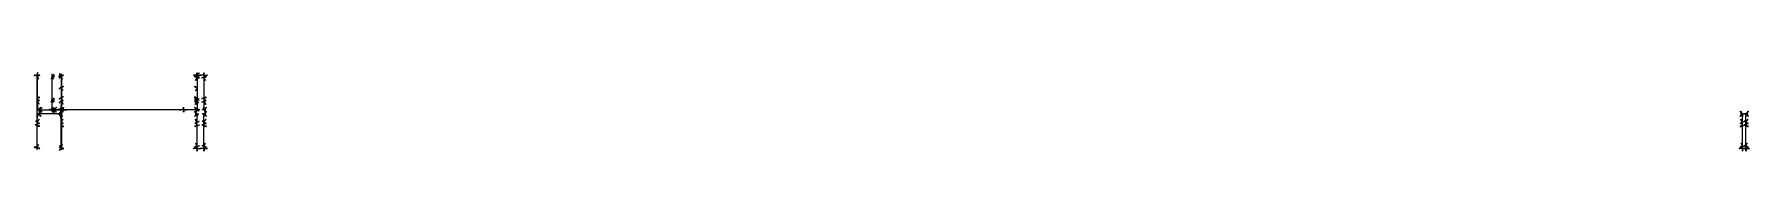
# Model space of a CAD drawing. Header units: millimetres. Extents: x -10381 to 13, y -147 to 180.
# Drawn here: x -10381 to -5429, y -113 to 115 of the extents above; entities that cross this region are included whole.
import ezdxf

# ---------------------------------------------------------------- set-up
doc = ezdxf.new("R2010")
doc.units = ezdxf.units.MM
for name, color, linetype in [('AutoDetect_10_31', 1, 'Continuous'), ('AutoDetect_10_32', 1, 'Continuous'), ('AutoDetect_10_44', 1, 'Continuous'), ('AutoDetect_10_53', 1, 'Continuous'), ('AutoDetect_11_48', 1, 'Continuous'), ('AutoDetect_12_39', 1, 'Continuous'), ('AutoDetect_13_27', 1, 'Continuous'), ('AutoDetect_13_28', 1, 'Continuous'), ('AutoDetect_13_42', 1, 'Continuous'), ('AutoDetect_13_51', 1, 'Continuous'), ('AutoDetect_14_26', 1, 'Continuous'), ('AutoDetect_14_41', 1, 'Continuous'), ('AutoDetect_14_50', 1, 'Continuous'), ('AutoDetect_17_33', 1, 'Continuous'), ('AutoDetect_17_36', 1, 'Continuous'), ('AutoDetect_17_45', 1, 'Continuous'), ('AutoDetect_18_34', 1, 'Continuous'), ('AutoDetect_18_37', 1, 'Continuous'), ('AutoDetect_18_46', 1, 'Continuous'), ('AutoDetect_24_30', 1, 'Continuous'), ('AutoDetect_25_29', 1, 'Continuous'), ('AutoDetect_27_21', 1, 'Continuous'), ('AutoDetect_27_23', 1, 'Continuous'), ('AutoDetect_27_25', 1, 'Continuous'), ('AutoDetect_28_20', 1, 'Continuous'), ('AutoDetect_28_22', 1, 'Continuous'), ('AutoDetect_28_24', 1, 'Continuous'), ('AutoDetect_42_43', 1, 'Continuous'), ('AutoDetect_43_52', 1, 'Continuous'), ('AutoDetect_44_40', 1, 'Continuous'), ('AutoDetect_45_49', 1, 'Continuous'), ('AutoDetect_9_35', 1, 'Continuous'), ('AutoDetect_9_38', 1, 'Continuous'), ('AutoDetect_9_47', 1, 'Continuous'), ('Rippe_ID_GUID_0534A91A_F6E1_4cdb_B717_B08544112096', 1, 'Continuous')]:
    doc.layers.add(name, color=color, linetype=linetype)

# ---------------------------------------------------------------- blocks, each defined once
blk = doc.blocks.new('Kontrollpunkt')
at = {"color": 0}
for q in [(0, 6), (8, 0), (0, 0, 4)]:
    blk.add_line((0, 0), q, dxfattribs=at)
for points in [[(0.25, 8, -0.25), (-0.25, 8, -0.25), (-0.25, 8, 0.25), (0, 10, 0), (-0.25, 8, -0.25), (0.25, 8, 0.25), (0, 10, 0), (0.25, 8, -0.25), (0.25, 8, 0.25), (-0.25, 8, 0.25)], [(0.25, 6, -0.25), (-0.25, 6, -0.25), (-0.25, 6, 0.25), (0, 8, 0), (-0.25, 6, -0.25), (0.25, 6, 0.25), (0, 8, 0), (0.25, 6, -0.25), (0.25, 6, 0.25), (-0.25, 6, 0.25)], [(0.25, 0.25, 4), (-0.25, 0.25, 4), (-0.25, -0.25, 4), (0, 0, 6), (-0.25, 0.25, 4), (0.25, -0.25, 4), (0, 0, 6), (0.25, 0.25, 4), (0.25, -0.25, 4), (-0.25, -0.25, 4)], [(0.25, 0.25, 6), (-0.25, 0.25, 6), (-0.25, -0.25, 6), (0, 0, 8), (-0.25, 0.25, 6), (0.25, -0.25, 6), (0, 0, 8), (0.25, 0.25, 6), (0.25, -0.25, 6), (-0.25, -0.25, 6)], [(0.25, 0.25, 8), (-0.25, 0.25, 8), (-0.25, -0.25, 8), (0, 0, 10), (-0.25, 0.25, 8), (0.25, -0.25, 8), (0, 0, 10), (0.25, 0.25, 8), (0.25, -0.25, 8), (-0.25, -0.25, 8)], [(8, 0.25, -0.25), (8, 0.25, 0.25), (8, -0.25, 0.25), (10, 0, 0), (8, 0.25, 0.25), (8, -0.25, -0.25), (10, 0, 0), (8, 0.25, -0.25), (8, -0.25, -0.25), (8, -0.25, 0.25)]]:
    blk.add_polyline3d(points, dxfattribs=at)

msp = doc.modelspace()

# ---------------------------------------------------------------- linework, layer by layer
at = {"layer": 'AutoDetect_10_31', "color": 1}
msp.add_line((-10329.2, 6, -225.4), (-10306.9, 6, -407), dxfattribs=at)
msp.add_rational_spline([(-10306.9, 6, -407), (-10305.8, 6, -415.6), (-10305, 11.5, -422.3)], [1, 0.933394590947, 0.983348647737], degree=2, dxfattribs=at)
at = {"layer": 'AutoDetect_10_32', "color": 1}
msp.add_line((-10370, 6, 107), (-10330.4, 6, -215.4), dxfattribs=at)
msp.add_rational_spline([(-10372.3, 14.7, 125.5), (-10372.2, 13.8, 124.8), (-10372.1, 13, 124), (-10371.2, 6, 116.9), (-10370, 6, 107)], [0.983348647737, 0.990484941564, 1, 0.923879532511, 1], degree=2, knots=[-1.5707963, -1.5707963, -1.5707963, -1.4726216, -1.4726216, -0.6872234, -0.6872234, -0.6872234], dxfattribs=at)
at = {"layer": 'AutoDetect_10_44', "color": 1}
msp.add_line((-10373, 109.9, 131), (-10373, 30, 131), dxfattribs=at)
msp.add_rational_spline([(-10373, 30, 131), (-10373, 21.4, 131), (-10372.3, 14.7, 125.5)], [1, 0.933394590947, 0.983348647737], degree=2, dxfattribs=at)
at = {"layer": 'AutoDetect_10_53', "color": 1}
msp.add_line((-10304, 109.9, -431), (-10304, 30, -431), dxfattribs=at)
msp.add_rational_spline([(-10304, 30, -431), (-10304, 20.1, -431), (-10304.8, 13, -424), (-10304.9, 12.2, -423.2), (-10305, 11.5, -422.3)], [1, 0.923879532511, 1, 0.990484941564, 0.983348647737], degree=2, knots=[-3.1415927, -3.1415927, -3.1415927, -2.3561945, -2.3561945, -2.2580197, -2.2580197, -2.2580197], dxfattribs=at)
at = {"layer": 'AutoDetect_11_48', "color": 1}
msp.add_line((-10373.7, 110, 137.1), (-10373.7, -110, 137.1), dxfattribs=at)
at = {"layer": 'AutoDetect_12_39', "color": 1}
msp.add_line((-10303.2, 110, -437.1), (-10303.2, -110, -437.1), dxfattribs=at)
at = {"layer": 'AutoDetect_13_27', "color": 1}
msp.add_line((-9911.7, 6, 106.5), (-9911.7, 6, -215), dxfattribs=at)
at = {"layer": 'AutoDetect_13_27', "color": 1, "extrusion": (1, 0, 0)}
for start, end in [(134.4033, 178.8065), (178.8065, 180)]:
    msp.add_arc((30, 106.5, -9911.7), 24, start, end, dxfattribs=at)
at = {"layer": 'AutoDetect_13_28', "color": 1}
msp.add_line((-9911.7, 6, -225), (-9911.7, 6, -406.5), dxfattribs=at)
at = {"layer": 'AutoDetect_13_28', "color": 1, "extrusion": (1, 0, 0)}
for start, end in [(181.1935, 225.5967), (180, 181.1935)]:
    msp.add_arc((30, -406.5, -9911.7), 24, start, end, dxfattribs=at)
at = {"layer": 'AutoDetect_13_42', "color": 1}
msp.add_line((-9911.7, 106, 130.5), (-9911.7, 30, 130.5), dxfattribs=at)
at = {"layer": 'AutoDetect_13_42', "color": 1, "extrusion": (1, 0, 0)}
msp.add_arc((30, 106.5, -9911.7), 24, 90, 134.4033, dxfattribs=at)
at = {"layer": 'AutoDetect_13_51', "color": 1}
msp.add_line((-9911.7, 106, -430.5), (-9911.7, 30, -430.5), dxfattribs=at)
at = {"layer": 'AutoDetect_13_51', "color": 1, "extrusion": (-1, 0, 0)}
msp.add_arc((-30, -406.5, 9911.7), 24, 270, 314.4033, dxfattribs=at)
at = {"layer": 'AutoDetect_14_26', "color": 1}
msp.add_line((-9891.7, 6, -406.5), (-9891.7, 6, 106.5), dxfattribs=at)
at = {"layer": 'AutoDetect_14_26', "color": 1, "extrusion": (-1, 0, 0)}
for centre, start, end in [((-30, -406.5, 9891.7), 314.4033, 358.8065), ((-30, 106.5, 9891.7), 1.1935, 45.5967), ((-30, -406.5, 9891.7), 358.8065, 0), ((-30, 106.5, 9891.7), 0, 1.1935)]:
    msp.add_arc(centre, 24, start, end, dxfattribs=at)
at = {"layer": 'AutoDetect_14_41', "color": 1}
msp.add_line((-9891.7, 106, 130.5), (-9891.7, 30, 130.5), dxfattribs=at)
at = {"layer": 'AutoDetect_14_41', "color": 1, "extrusion": (1, 0, 0)}
msp.add_arc((30, 106.5, -9891.7), 24, 90, 134.4033, dxfattribs=at)
at = {"layer": 'AutoDetect_14_50', "color": 1}
msp.add_line((-9891.7, 106, -430.5), (-9891.7, 30, -430.5), dxfattribs=at)
at = {"layer": 'AutoDetect_14_50', "color": 1, "extrusion": (-1, 0, 0)}
msp.add_arc((-30, -406.5, 9891.7), 24, 270, 314.4033, dxfattribs=at)
at = {"layer": 'AutoDetect_17_33', "color": 1}
msp.add_line((-9891.7, -6, 106.5), (-9891.7, -6, -406.5), dxfattribs=at)
at = {"layer": 'AutoDetect_17_33', "color": 1, "extrusion": (-1, 0, 0)}
for centre, start, end in [((30, 106.5, 9891.7), 134.4033, 178.8065), ((30, 106.5, 9891.7), 178.8065, 180), ((30, -406.5, 9891.7), 180, 181.1935), ((30, -406.5, 9891.7), 181.1935, 225.5967)]:
    msp.add_arc(centre, 24, start, end, dxfattribs=at)
at = {"layer": 'AutoDetect_17_36', "color": 1}
msp.add_line((-9891.7, -106, 130.5), (-9891.7, -30, 130.5), dxfattribs=at)
at = {"layer": 'AutoDetect_17_36', "color": 1, "extrusion": (-1, 0, 0)}
msp.add_arc((30, 106.5, 9891.7), 24, 90, 134.4033, dxfattribs=at)
at = {"layer": 'AutoDetect_17_45', "color": 1}
msp.add_line((-9891.7, -106, -430.5), (-9891.7, -30, -430.5), dxfattribs=at)
at = {"layer": 'AutoDetect_17_45', "color": 1, "extrusion": (1, 0, 0)}
msp.add_arc((-30, -406.5, -9891.7), 24, 270, 314.4033, dxfattribs=at)
at = {"layer": 'AutoDetect_18_34', "color": 1}
msp.add_line((-9911.7, -6, -406.5), (-9911.7, -6, 106.5), dxfattribs=at)
at = {"layer": 'AutoDetect_18_34', "color": 1, "extrusion": (1, 0, 0)}
for centre, start, end in [((-30, -406.5, -9911.7), 314.4033, 358.8065), ((-30, -406.5, -9911.7), 358.8065, 0), ((-30, 106.5, -9911.7), 0, 1.1935), ((-30, 106.5, -9911.7), 1.1935, 45.5967)]:
    msp.add_arc(centre, 24, start, end, dxfattribs=at)
at = {"layer": 'AutoDetect_18_37', "color": 1}
msp.add_line((-9911.7, -106, 130.5), (-9911.7, -30, 130.5), dxfattribs=at)
at = {"layer": 'AutoDetect_18_37', "color": 1, "extrusion": (-1, 0, 0)}
msp.add_arc((30, 106.5, 9911.7), 24, 90, 134.4033, dxfattribs=at)
at = {"layer": 'AutoDetect_18_46', "color": 1}
msp.add_line((-9911.7, -106, -430.5), (-9911.7, -30, -430.5), dxfattribs=at)
at = {"layer": 'AutoDetect_18_46', "color": 1, "extrusion": (1, 0, 0)}
msp.add_arc((-30, -406.5, -9911.7), 24, 270, 314.4033, dxfattribs=at)
at = {"layer": 'AutoDetect_24_30', "color": 1}
msp.add_line((-9911.7, 6, -215), (-10330.5, 6, -215), dxfattribs=at)
at = {"layer": 'AutoDetect_25_29', "color": 1}
msp.add_line((-9911.7, 6, -225), (-10329.2, 6, -225), dxfattribs=at)
at = {"layer": 'AutoDetect_27_21', "color": 1}
msp.add_line((-5450, -6, -407), (-5450, -6, 107), dxfattribs=at)
at = {"layer": 'AutoDetect_27_21', "color": 1, "extrusion": (1, 0, 0)}
for centre, start, end in [((-30, -407, -5450), 315, 360), ((-30, 107, -5450), 0, 45)]:
    msp.add_arc(centre, 24, start, end, dxfattribs=at)
at = {"layer": 'AutoDetect_27_23', "color": 1}
msp.add_line((-5450, -106, 131), (-5450, -30, 131), dxfattribs=at)
at = {"layer": 'AutoDetect_27_23', "color": 1, "extrusion": (-1, 0, 0)}
msp.add_arc((30, 107, 5450), 24, 90, 135, dxfattribs=at)
at = {"layer": 'AutoDetect_27_25', "color": 1}
msp.add_line((-5450, -106, -431), (-5450, -30, -431), dxfattribs=at)
at = {"layer": 'AutoDetect_27_25', "color": 1, "extrusion": (1, 0, 0)}
msp.add_arc((-30, -407, -5450), 24, 270, 315, dxfattribs=at)
at = {"layer": 'AutoDetect_28_20', "color": 1}
msp.add_line((-5440, -6, 107), (-5440, -6, -407), dxfattribs=at)
at = {"layer": 'AutoDetect_28_20', "color": 1, "extrusion": (-1, 0, 0)}
for centre, start, end in [((30, 107, 5440), 135, 180), ((30, -407, 5440), 180, 225)]:
    msp.add_arc(centre, 24, start, end, dxfattribs=at)
at = {"layer": 'AutoDetect_28_22', "color": 1}
msp.add_line((-5440, -106, 131), (-5440, -30, 131), dxfattribs=at)
at = {"layer": 'AutoDetect_28_22', "color": 1, "extrusion": (-1, 0, 0)}
msp.add_arc((30, 107, 5440), 24, 90, 135, dxfattribs=at)
at = {"layer": 'AutoDetect_28_24', "color": 1}
msp.add_line((-5440, -106, -431), (-5440, -30, -431), dxfattribs=at)
at = {"layer": 'AutoDetect_28_24', "color": 1, "extrusion": (1, 0, 0)}
msp.add_arc((-30, -407, -5440), 24, 270, 315, dxfattribs=at)
at = {"layer": 'AutoDetect_42_43', "color": 1}
msp.add_line((-10330.5, 110, -225), (-10330.5, 6, -225), dxfattribs=at)
at = {"layer": 'AutoDetect_43_52', "color": 1}
msp.add_line((-10330.5, 110, -215), (-10330.5, 6, -215), dxfattribs=at)
at = {"layer": 'AutoDetect_44_40', "color": 1}
msp.add_line((-9911.7, 106, -225), (-9911.7, 6, -225), dxfattribs=at)
at = {"layer": 'AutoDetect_45_49', "color": 1}
msp.add_line((-9911.7, 106, -215), (-9911.7, 6, -215), dxfattribs=at)
at = {"layer": 'AutoDetect_9_35', "color": 1}
msp.add_line((-10306.9, -6, -407), (-10370, -6, 107), dxfattribs=at)
msp.add_rational_spline([(-10370, -6, 107), (-10371.2, -6, 116.9), (-10372.1, -13, 124), (-10372.2, -13.8, 124.8), (-10372.3, -14.7, 125.5)], [1, 0.923879532511, 1, 0.990484941564, 0.983348647737], degree=2, knots=[-2.4543693, -2.4543693, -2.4543693, -1.6689711, -1.6689711, -1.5707963, -1.5707963, -1.5707963], dxfattribs=at)
msp.add_rational_spline([(-10305, -11.5, -422.3), (-10305.8, -6, -415.6), (-10306.9, -6, -407)], [0.983348647737, 0.933394590947, 1], degree=2, dxfattribs=at)
at = {"layer": 'AutoDetect_9_38', "color": 1}
msp.add_line((-10373, -109.9, 131), (-10373, -30, 131), dxfattribs=at)
msp.add_rational_spline([(-10373, -30, 131), (-10373, -21.4, 131), (-10372.3, -14.7, 125.5)], [1, 0.933394590947, 0.983348647737], degree=2, dxfattribs=at)
at = {"layer": 'AutoDetect_9_47', "color": 1}
msp.add_line((-10304, -109.9, -431), (-10304, -30, -431), dxfattribs=at)
msp.add_rational_spline([(-10304, -30, -431), (-10304, -20.1, -431), (-10304.8, -13, -424), (-10304.9, -12.2, -423.2), (-10305, -11.5, -422.3)], [1, 0.923879532511, 1, 0.990484941564, 0.983348647737], degree=2, knots=[-0.8835729, -0.8835729, -0.8835729, -0.0981748, -0.0981748, 0, 0, 0], dxfattribs=at)

# ---------------------------------------------------------------- block references
at = {"layer": 'AutoDetect_10_31', "color": 1, "extrusion": (0.635818, 0.567276, -0.523387), "rotation": 121.2657441248308}
msp.add_blockref('Kontrollpunkt', (6881.1, -4224, -6446.1), dxfattribs=at)
at = {"layer": 'AutoDetect_10_31', "color": 1, "extrusion": (0.697917, 0.706799, 0.115529), "rotation": 81.32651390481566}
msp.add_blockref('Kontrollpunkt', (7350.6, 574.2, -7231.9), dxfattribs=at)
at = {"layer": 'AutoDetect_10_31', "color": 1, "extrusion": (0.598411, 0.650895, 0.467161), "rotation": 56.38243025976372}
msp.add_blockref('Kontrollpunkt', (7591.6, 2896.9, -6354), dxfattribs=at)
at = {"layer": 'AutoDetect_10_31', "color": 1, "extrusion": (0.670004, 0.696364, 0.257239), "rotation": 70.76215237216844}
msp.add_blockref('Kontrollpunkt', (7432.3, 1453.7, -7004.4), dxfattribs=at)
at = {"layer": 'AutoDetect_10_32', "color": 1, "extrusion": (0.709787, 0.704416, -0.000638213), "rotation": 90.0472820034254}
msp.add_blockref('Kontrollpunkt', (7309.1, 102.3, -7356.3), dxfattribs=at)
at = {"layer": 'AutoDetect_10_32', "color": 1, "extrusion": (0.693671, 0.650895, -0.308474), "rotation": 110.6355641420505}
msp.add_blockref('Kontrollpunkt', (7100.2, -2229.7, -7222.5), dxfattribs=at)
at = {"layer": 'AutoDetect_10_32', "color": 1, "extrusion": (0.670004, 0.696364, 0.257239)}
for p, rotation in [((7473.4, 1912.6, -6923.2), 70.76215237216844), ((7451, 1662.6, -6967.4), 80.46556051067289)]:
    msp.add_blockref('Kontrollpunkt', p, dxfattribs=dict(at, rotation=rotation))
at = {"layer": 'AutoDetect_10_32', "color": 1, "extrusion": (0.518959, 0.590437, 0.618115), "rotation": 48.95906462753862}
msp.add_blockref('Kontrollpunkt', (7763.2, 4043.4, -5490.7), dxfattribs=at)
at = {"layer": 'AutoDetect_10_44', "color": 1, "extrusion": (0.737587, 0.173648, -0.652542), "rotation": 78.6826334039847}
for p in [(2478.2, -6473.9, -7718.4), (2416, -6483.4, -7729.5)]:
    msp.add_blockref('Kontrollpunkt', p, dxfattribs=at)
at = {"layer": 'AutoDetect_10_44', "color": 1, "extrusion": (0.689426, 0.390731, -0.609935), "rotation": 82.53291612957491}
msp.add_blockref('Kontrollpunkt', (5140.7, -5391.5, -7219.6), dxfattribs=at)
at = {"layer": 'AutoDetect_10_53', "color": 1, "extrusion": (0.652542, 0.173648, 0.737587), "rotation": 96.95573088338404}
msp.add_blockref('Kontrollpunkt', (2750.2, 7033.7, -7023.6), dxfattribs=at)
at = {"layer": 'AutoDetect_10_53', "color": 1, "extrusion": (0.630979, 0.305274, 0.713213), "rotation": 93.30138365047299}
msp.add_blockref('Kontrollpunkt', (4550.6, 6291.5, -6787.6), dxfattribs=at)
at = {"layer": 'AutoDetect_10_53', "color": 1, "extrusion": (0.664577, 0.389184, 0.637866), "rotation": 87.3912019395001}
msp.add_blockref('Kontrollpunkt', (5241.5, 5326.8, -7107.1), dxfattribs=at)
at = {"layer": 'AutoDetect_10_53', "color": 1, "extrusion": (0.58184, 0.478467, 0.657671), "rotation": 85.90365851359425}
msp.add_blockref('Kontrollpunkt', (6567.8, 4896.9, -6264.4), dxfattribs=at)
at = {"layer": 'AutoDetect_11_48', "color": 1, "extrusion": (-0.776048, 0.173648, 0.606297), "rotation": 180}
for p in [(2163.7, -6042.5, 8151.7), (2366.7, -6015, 8115.6)]:
    msp.add_blockref('Kontrollpunkt', p, dxfattribs=at)
at = {"layer": 'AutoDetect_12_39', "color": 1, "extrusion": (-0.606297, 0.173648, -0.776048), "rotation": 31.92430221437588}
for p in [(2736.9, 7433.3, 6604.1), (2936.8, 7388.8, 6567.9)]:
    msp.add_blockref('Kontrollpunkt', p, dxfattribs=at)
at = {"layer": 'AutoDetect_13_27', "color": 1, "extrusion": (-0.578134, 0.578134, 0.575779), "rotation": 296.0287352918818}
msp.add_blockref('Kontrollpunkt', (7004.4, -4213.6, 5610), dxfattribs=at)
at = {"layer": 'AutoDetect_13_27', "color": 1, "extrusion": (-0.696364, 0.696364, 0.173648), "rotation": 270.0347945626857}
for p in [(7004.4, -1151.8, 6918), (7004.4, -1400, 6874.2)]:
    msp.add_blockref('Kontrollpunkt', p, dxfattribs=at)
at = {"layer": 'AutoDetect_13_27', "color": 1, "extrusion": (-0.705324, 0.703508, -0.087146), "rotation": 253.5172157549969}
msp.add_blockref('Kontrollpunkt', (6995.3, 718.5, 6985.8), dxfattribs=at)
at = {"layer": 'AutoDetect_13_27', "color": 1, "extrusion": (-0.654965, 0.646826, -0.390689), "rotation": 238.2970902319801}
msp.add_blockref('Kontrollpunkt', (6960.4, 2855.4, 6453.9), dxfattribs=at)
at = {"layer": 'AutoDetect_13_28', "color": 1, "extrusion": (-0.654965, 0.646826, 0.390689), "rotation": 291.0982895717643}
msp.add_blockref('Kontrollpunkt', (6960.4, -3131.6, 6336.7), dxfattribs=at)
at = {"layer": 'AutoDetect_13_28', "color": 1, "extrusion": (-0.696364, 0.696364, 0.173648), "rotation": 279.8510761165839}
msp.add_blockref('Kontrollpunkt', (7004.4, -1608.7, 6837.4), dxfattribs=at)
at = {"layer": 'AutoDetect_13_28', "color": 1, "extrusion": (-0.705742, 0.705742, 0.062103), "rotation": 274.8131689800175}
msp.add_blockref('Kontrollpunkt', (7004.4, -700, 6982.9), dxfattribs=at)
at = {"layer": 'AutoDetect_13_28', "color": 1, "extrusion": (-0.578134, 0.578134, -0.575779), "rotation": 240.067582641215}
msp.add_blockref('Kontrollpunkt', (7004.4, 3853.9, 5863.3), dxfattribs=at)
at = {"layer": 'AutoDetect_13_42', "color": 1, "extrusion": (-0.696364, 0.173648, -0.696364), "rotation": 278.1385729810916}
for p in [(2301.2, 6807.6, 6828.6), (2359.4, 6797.5, 6818.2)]:
    msp.add_blockref('Kontrollpunkt', p, dxfattribs=at)
at = {"layer": 'AutoDetect_13_42', "color": 1, "extrusion": (-0.650895, 0.390731, -0.650895), "rotation": 271.2695327411889}
msp.add_blockref('Kontrollpunkt', (5075.7, 5640.5, 6378.2), dxfattribs=at)
at = {"layer": 'AutoDetect_13_51', "color": 1, "extrusion": (-0.765168, 0.318087, 0.559767)}
for p, rotation in [((3712.4, -5501.4, 7374.9), 259.4764558955618), ((3740.1, -5495, 7365.4), 269.263391825125)]:
    msp.add_blockref('Kontrollpunkt', p, dxfattribs=dict(at, rotation=rotation))
at = {"layer": 'AutoDetect_13_51', "color": 1, "extrusion": (-0.621395, 0.477218, 0.621395), "rotation": 296.2784006980711}
msp.add_blockref('Kontrollpunkt', (6013.3, -5233.4, 5905.9), dxfattribs=at)
at = {"layer": 'AutoDetect_13_51', "color": 1, "extrusion": (-0.792255, 0.285619, 0.539215), "rotation": 275.9437602355175}
msp.add_blockref('Kontrollpunkt', (3323.9, -5397.6, 7631.9), dxfattribs=at)
at = {"layer": 'AutoDetect_14_26', "color": 1, "extrusion": (0.654965, 0.646826, 0.390689), "rotation": 63.315109171131}
msp.add_blockref('Kontrollpunkt', (6954.9, 2373.4, -6633.8), dxfattribs=at)
at = {"layer": 'AutoDetect_14_26', "color": 1, "extrusion": (0.705324, 0.703508, 0.087146), "rotation": 83.53772313014413}
msp.add_blockref('Kontrollpunkt', (6989.7, 204.5, -7008.1), dxfattribs=at)
at = {"layer": 'AutoDetect_14_26', "color": 1, "extrusion": (0.654965, 0.646826, -0.390689), "rotation": 116.6848909494969}
msp.add_blockref('Kontrollpunkt', (6954.9, -2649.6, -6516.6), dxfattribs=at)
at = {"layer": 'AutoDetect_14_26', "color": 1, "extrusion": (0.696364, 0.696364, -0.173648), "rotation": 102.7514069217628}
for p in [(6998.7, -1575.3, -6820.3), (6998.7, -1118.3, -6900.9)]:
    msp.add_blockref('Kontrollpunkt', p, dxfattribs=at)
at = {"layer": 'AutoDetect_14_41', "color": 1, "extrusion": (0.696364, 0.173648, -0.696364), "rotation": 81.23480636810187}
for p in [(2490.4, -6573, -6961.7), (2432.2, -6583.2, -6972.1)]:
    msp.add_blockref('Kontrollpunkt', p, dxfattribs=at)
at = {"layer": 'AutoDetect_14_41', "color": 1, "extrusion": (0.650895, 0.390731, -0.650895), "rotation": 86.34572295680395}
msp.add_blockref('Kontrollpunkt', (5116.8, -5411.1, -6511.7), dxfattribs=at)
at = {"layer": 'AutoDetect_14_50', "color": 1, "extrusion": (0.696364, 0.173648, 0.696364), "rotation": 91.41777319695939}
for p in [(2490.4, 6357.7, -7170.6), (2432.2, 6367.8, -7181.1)]:
    msp.add_blockref('Kontrollpunkt', p, dxfattribs=at)
at = {"layer": 'AutoDetect_14_50', "color": 1, "extrusion": (0.650895, 0.390731, 0.650895), "rotation": 83.40411446479465}
msp.add_blockref('Kontrollpunkt', (5116.8, 5183.3, -6706.9), dxfattribs=at)
at = {"layer": 'AutoDetect_17_33', "color": 1, "extrusion": (0.654965, -0.646826, -0.390689), "rotation": 248.9017103303349}
msp.add_blockref('Kontrollpunkt', (-6954.9, -2649.6, -6516.6), dxfattribs=at)
at = {"layer": 'AutoDetect_17_33', "color": 1, "extrusion": (0.705324, -0.703508, -0.087146), "rotation": 265.0322242416921}
msp.add_blockref('Kontrollpunkt', (-6989.7, -503.4, -6981.9), dxfattribs=at)
at = {"layer": 'AutoDetect_17_33', "color": 1, "extrusion": (0.654965, -0.646826, 0.390689), "rotation": 291.0982895717643}
msp.add_blockref('Kontrollpunkt', (-6954.9, 2373.4, -6633.8), dxfattribs=at)
at = {"layer": 'AutoDetect_17_33', "color": 1, "extrusion": (0.696364, -0.696364, 0.173648), "rotation": 279.8510761165839}
for p in [(-6998.7, 1279.8, -6872.4), (-6998.7, 822.9, -6953)]:
    msp.add_blockref('Kontrollpunkt', p, dxfattribs=at)
at = {"layer": 'AutoDetect_17_36', "color": 1, "extrusion": (0.696364, -0.173648, -0.696364), "rotation": 278.1385729810916}
for p in [(-2432.2, -6583.2, -6972.1), (-2490.4, -6573, -6961.7)]:
    msp.add_blockref('Kontrollpunkt', p, dxfattribs=at)
at = {"layer": 'AutoDetect_17_36', "color": 1, "extrusion": (0.650895, -0.390731, -0.650895), "rotation": 271.2695327411889}
msp.add_blockref('Kontrollpunkt', (-5116.8, -5411.1, -6511.7), dxfattribs=at)
at = {"layer": 'AutoDetect_17_45', "color": 1, "extrusion": (0.650895, -0.390731, 0.650895), "rotation": 268.7304672588111}
msp.add_blockref('Kontrollpunkt', (-5116.8, 5183.3, -6706.9), dxfattribs=at)
at = {"layer": 'AutoDetect_17_45', "color": 1, "extrusion": (0.696364, -0.173648, 0.696364), "rotation": 261.8614270189084}
for p in [(-2432.2, 6367.8, -7181.1), (-2490.4, 6357.7, -7170.6)]:
    msp.add_blockref('Kontrollpunkt', p, dxfattribs=at)
at = {"layer": 'AutoDetect_18_34', "color": 1, "extrusion": (-0.654965, -0.646826, -0.390689), "rotation": 116.6848909494968}
msp.add_blockref('Kontrollpunkt', (-6960.4, 2855.4, 6453.9), dxfattribs=at)
at = {"layer": 'AutoDetect_18_34', "color": 1, "extrusion": (-0.696364, -0.696364, -0.173648), "rotation": 102.7514069217628}
for p in [(-7004.4, 856.3, 6970.1), (-7004.4, 1313.3, 6889.5)]:
    msp.add_blockref('Kontrollpunkt', p, dxfattribs=at)
at = {"layer": 'AutoDetect_18_34', "color": 1, "extrusion": (-0.705324, -0.703508, 0.087146), "rotation": 83.53772313014413}
msp.add_blockref('Kontrollpunkt', (-6995.3, -1017.4, 6959.7), dxfattribs=at)
at = {"layer": 'AutoDetect_18_34', "color": 1, "extrusion": (-0.654965, -0.646826, 0.390689), "rotation": 63.31510917113096}
msp.add_blockref('Kontrollpunkt', (-6960.4, -3131.6, 6336.7), dxfattribs=at)
at = {"layer": 'AutoDetect_18_37', "color": 1, "extrusion": (-0.650895, -0.390731, -0.650895), "rotation": 86.34572295680395}
msp.add_blockref('Kontrollpunkt', (-5075.7, 5640.5, 6378.2), dxfattribs=at)
at = {"layer": 'AutoDetect_18_37', "color": 1, "extrusion": (-0.696364, -0.173648, -0.696364), "rotation": 81.23480636810187}
for p in [(-2359.4, 6797.5, 6818.2), (-2301.2, 6807.6, 6828.6)]:
    msp.add_blockref('Kontrollpunkt', p, dxfattribs=at)
at = {"layer": 'AutoDetect_18_46', "color": 1, "extrusion": (-0.696364, -0.173648, 0.696364), "rotation": 91.41777319695939}
for p in [(-2359.4, -7012.8, 6609.3), (-2301.2, -7022.9, 6619.7)]:
    msp.add_blockref('Kontrollpunkt', p, dxfattribs=at)
at = {"layer": 'AutoDetect_18_46', "color": 1, "extrusion": (-0.650895, -0.390731, 0.650895), "rotation": 83.40411446479465}
msp.add_blockref('Kontrollpunkt', (-5075.7, -5868.2, 6183), dxfattribs=at)
at = {"layer": 'AutoDetect_24_30', "color": 1, "extrusion": (0.550245, 0.590437, 0.590437), "rotation": 52.73899985606192}
msp.add_blockref('Kontrollpunkt', (7561.5, 3982.3, -5807.7), dxfattribs=at)
at = {"layer": 'AutoDetect_24_30', "color": 1, "extrusion": (0.173648, 0.696364, 0.696364), "rotation": 4.152866942558883}
msp.add_blockref('Kontrollpunkt', (9995.9, 1577.2, -1934.2), dxfattribs=at)
at = {"layer": 'AutoDetect_24_30', "color": 1, "extrusion": (0.108507, 0.702932, 0.702932), "rotation": 19.71720372149556}
msp.add_blockref('Kontrollpunkt', (9836.1, 910.1, -1226.7), dxfattribs=at)
at = {"layer": 'AutoDetect_24_30', "color": 1, "extrusion": (-0.575779, 0.578134, 0.578134), "rotation": 296.2739988100578}
msp.add_blockref('Kontrollpunkt', (7018.7, -4221.5, 5586.1), dxfattribs=at)
at = {"layer": 'AutoDetect_25_29', "color": 1, "extrusion": (0.596989, 0.567276, -0.567276), "rotation": 125.0489009039875}
msp.add_blockref('Kontrollpunkt', (7119.5, -4430.6, -6035.4), dxfattribs=at)
at = {"layer": 'AutoDetect_25_29', "color": 1, "extrusion": (0.173648, 0.696364, -0.696364), "rotation": 170.7051341399284}
msp.add_blockref('Kontrollpunkt', (9994.7, -1892.7, -1627.6), dxfattribs=at)
at = {"layer": 'AutoDetect_25_29', "color": 1, "extrusion": (0.102947, 0.70335, -0.70335), "rotation": 168.2446023722616}
msp.add_blockref('Kontrollpunkt', (9847.6, -1169.5, -862), dxfattribs=at)
at = {"layer": 'AutoDetect_25_29', "color": 1, "extrusion": (-0.575779, 0.578134, -0.578134), "rotation": 239.8648347175701}
msp.add_blockref('Kontrollpunkt', (7018.7, 3862.5, 5840.5), dxfattribs=at)
at = {"layer": 'AutoDetect_27_21', "color": 1, "extrusion": (-0.650895, -0.650895, -0.390731), "rotation": 116.9856821999535}
msp.add_blockref('Kontrollpunkt', (-3849.5, 1605.9, 3509.5), dxfattribs=at)
at = {"layer": 'AutoDetect_27_21', "color": 1, "extrusion": (-0.696364, -0.696364, -0.173648)}
for p, rotation in [((-3849.5, 308.5, 3863.1), 116.4392353707056), ((-3849.5, 765.5, 3782.5), 102.7514069217628)]:
    msp.add_blockref('Kontrollpunkt', p, dxfattribs=dict(at, rotation=rotation))
at = {"layer": 'AutoDetect_27_21', "color": 1, "extrusion": (-0.704416, -0.704416, 0.087156), "rotation": 96.04749988385146}
msp.add_blockref('Kontrollpunkt', (-3849.5, -741.7, 3807.8), dxfattribs=at)
at = {"layer": 'AutoDetect_27_21', "color": 1, "extrusion": (-0.650895, -0.650895, 0.390731), "rotation": 69.6570310373779}
msp.add_blockref('Kontrollpunkt', (-3849.5, -1882.1, 3392.3), dxfattribs=at)
at = {"layer": 'AutoDetect_27_23', "color": 1, "extrusion": (-0.650895, -0.390731, -0.650895), "rotation": 86.34572295680388}
msp.add_blockref('Kontrollpunkt', (-2779.3, 3151, 3473.8), dxfattribs=at)
at = {"layer": 'AutoDetect_27_23', "color": 1, "extrusion": (-0.696364, -0.173648, -0.696364), "rotation": 81.2348063681018}
for p in [(-1279.8, 3783.2, 3710.9), (-1221.6, 3793.3, 3721.3)]:
    msp.add_blockref('Kontrollpunkt', p, dxfattribs=at)
at = {"layer": 'AutoDetect_27_25', "color": 1, "extrusion": (-0.696364, -0.173648, 0.696364), "rotation": 91.41777319695939}
for p in [(-1279.8, -3998.5, 3502), (-1221.6, -4008.6, 3512.4)]:
    msp.add_blockref('Kontrollpunkt', p, dxfattribs=at)
at = {"layer": 'AutoDetect_27_25', "color": 1, "extrusion": (-0.650895, -0.390731, 0.650895), "rotation": 83.40411446479465}
msp.add_blockref('Kontrollpunkt', (-2779.3, -3378.7, 3278.6), dxfattribs=at)
at = {"layer": 'AutoDetect_28_20', "color": 1, "extrusion": (0.650895, -0.650895, -0.390731), "rotation": 248.6578651922448}
msp.add_blockref('Kontrollpunkt', (-3850.9, -1402.9, -3578.8), dxfattribs=at)
at = {"layer": 'AutoDetect_28_20', "color": 1, "extrusion": (0.704416, -0.704416, -0.087156), "rotation": 265.0189306062998}
msp.add_blockref('Kontrollpunkt', (-3850.9, -228.3, -3837.1), dxfattribs=at)
at = {"layer": 'AutoDetect_28_20', "color": 1, "extrusion": (0.650895, -0.650895, 0.390731), "rotation": 291.3421348077551}
msp.add_blockref('Kontrollpunkt', (-3850.9, 1126.7, -3696), dxfattribs=at)
at = {"layer": 'AutoDetect_28_20', "color": 1, "extrusion": (0.696364, -0.696364, 0.173648), "rotation": 279.8510761165839}
for p in [(-3850.9, 733.2, -3772.4), (-3850.9, 276.3, -3853)]:
    msp.add_blockref('Kontrollpunkt', p, dxfattribs=at)
at = {"layer": 'AutoDetect_28_22', "color": 1, "extrusion": (0.696364, -0.173648, -0.696364), "rotation": 278.1385729810916}
for p in [(-1355, -3574.9, -3872.5), (-1413.3, -3564.8, -3862.1)]:
    msp.add_blockref('Kontrollpunkt', p, dxfattribs=at)
at = {"layer": 'AutoDetect_28_22', "color": 1, "extrusion": (0.650895, -0.390731, -0.650895), "rotation": 271.2695327411889}
msp.add_blockref('Kontrollpunkt', (-2825.6, -2926.4, -3614.4), dxfattribs=at)
at = {"layer": 'AutoDetect_28_24', "color": 1, "extrusion": (0.650895, -0.390731, 0.650895), "rotation": 268.7304672588111}
msp.add_blockref('Kontrollpunkt', (-2825.6, 2698.6, -3809.7), dxfattribs=at)
at = {"layer": 'AutoDetect_28_24', "color": 1, "extrusion": (0.696364, -0.173648, 0.696364), "rotation": 261.8614270189084}
for p in [(-1355, 3359.6, -4081.4), (-1413.3, 3349.5, -4071)]:
    msp.add_blockref('Kontrollpunkt', p, dxfattribs=at)
at = {"layer": 'AutoDetect_42_43', "color": 1, "extrusion": (0.737587, 0.173648, -0.652542), "rotation": 78.6826334039847}
for p in [(2468.6, -6716.6, -7454.7), (2402.4, -6726.8, -7466.5)]:
    msp.add_blockref('Kontrollpunkt', p, dxfattribs=at)
at = {"layer": 'AutoDetect_42_43', "color": 1, "extrusion": (0.612358, 0.575779, -0.541753), "rotation": 83.25019636044887}
msp.add_blockref('Kontrollpunkt', (7080.9, -4264.2, -6200.6), dxfattribs=at)
at = {"layer": 'AutoDetect_43_52', "color": 1, "extrusion": (0.652542, 0.173648, 0.737587)}
for p, rotation in [((2757.1, 7198.5, -6881.6), 147.4463675039386), ((2691.4, 7211.4, -6893.4), 138.9143141180534)]:
    msp.add_blockref('Kontrollpunkt', p, dxfattribs=dict(at, rotation=rotation))
at = {"layer": 'AutoDetect_43_52', "color": 1, "extrusion": (0.541753, 0.575779, 0.612358), "rotation": 146.2797184273761}
msp.add_blockref('Kontrollpunkt', (7527.8, 4162.3, -5724.8), dxfattribs=at)
at = {"layer": 'AutoDetect_44_40', "color": 1, "extrusion": (-0.696364, 0.173648, -0.696364), "rotation": 278.1385729810916}
for p in [(2301.2, 6552.4, 7076.2), (2363.2, 6541.6, 7065.1)]:
    msp.add_blockref('Kontrollpunkt', p, dxfattribs=at)
at = {"layer": 'AutoDetect_44_40', "color": 1, "extrusion": (-0.578134, 0.575779, -0.578134), "rotation": 267.7783710749779}
msp.add_blockref('Kontrollpunkt', (6990, 3879, 5863.8), dxfattribs=at)
at = {"layer": 'AutoDetect_45_49', "color": 1, "extrusion": (-0.696364, 0.173648, 0.696364), "rotation": 261.8614270189084}
for p in [(2301.2, -6868.2, 6769.8), (2363.2, -6857.4, 6758.7)]:
    msp.add_blockref('Kontrollpunkt', p, dxfattribs=at)
at = {"layer": 'AutoDetect_45_49', "color": 1, "extrusion": (-0.578134, 0.575779, 0.578134), "rotation": 272.2216289250221}
msp.add_blockref('Kontrollpunkt', (6990, -4238.1, 5609.4), dxfattribs=at)
at = {"layer": 'AutoDetect_9_35', "color": 1, "extrusion": (0.693671, -0.650895, -0.308474), "rotation": 253.8568298335194}
msp.add_blockref('Kontrollpunkt', (-7100.2, -2229.7, -7222.5), dxfattribs=at)
at = {"layer": 'AutoDetect_9_35', "color": 1, "extrusion": (0.712339, -0.696364, -0.087467), "rotation": 265.1127739631074}
for p in [(-7252.5, -551.5, -7390.4), (-7212.7, -1010.5, -7309.2)]:
    msp.add_blockref('Kontrollpunkt', p, dxfattribs=at)
at = {"layer": 'AutoDetect_9_35', "color": 1, "extrusion": (0.598411, -0.650895, 0.467161), "rotation": 296.9366301112448}
msp.add_blockref('Kontrollpunkt', (-7591.6, 2896.9, -6354), dxfattribs=at)
at = {"layer": 'AutoDetect_9_35', "color": 1, "extrusion": (0.688539, -0.704416, 0.172373), "rotation": 280.0011786889257}
msp.add_blockref('Kontrollpunkt', (-7374.9, 840.2, -7162.6), dxfattribs=at)
at = {"layer": 'AutoDetect_9_38', "color": 1, "extrusion": (0.737587, -0.173648, -0.652542), "rotation": 280.246415284029}
for p in [(-2416, -6483.4, -7729.5), (-2478.2, -6473.9, -7718.4)]:
    msp.add_blockref('Kontrollpunkt', p, dxfattribs=at)
at = {"layer": 'AutoDetect_9_38', "color": 1, "extrusion": (0.689426, -0.390731, -0.609935), "rotation": 274.5208314999138}
msp.add_blockref('Kontrollpunkt', (-5140.7, -5391.5, -7219.6), dxfattribs=at)
at = {"layer": 'AutoDetect_9_47', "color": 1, "extrusion": (0.609935, -0.390731, 0.689426), "rotation": 272.3201991222751}
msp.add_blockref('Kontrollpunkt', (-5583.4, 5658.3, -6570.2), dxfattribs=at)
at = {"layer": 'AutoDetect_9_47', "color": 1, "extrusion": (0.652542, -0.173648, 0.737587), "rotation": 264.1805693007809}
for p in [(-2688.4, 7045.8, -7034.7), (-2750.2, 7033.7, -7023.6)]:
    msp.add_blockref('Kontrollpunkt', p, dxfattribs=at)
at = {"layer": 'Rippe_ID_GUID_0534A91A_F6E1_4cdb_B717_B08544112096', "color": 2, "extrusion": (0, 0.707107, 0.707107)}
for p in [(9911.7, -379.4, -229.5), (9891.7, -379.4, -229.5)]:
    msp.add_blockref('Kontrollpunkt', p, dxfattribs=at)
at = {"layer": 'Rippe_ID_GUID_0534A91A_F6E1_4cdb_B717_B08544112096', "color": 2, "extrusion": (0.707107, 0.707107, 0), "rotation": 90}
for p in [(7083.6, -215, -6933.7), (7083.6, -225, -6933.7)]:
    msp.add_blockref('Kontrollpunkt', p, dxfattribs=at)
at = {"layer": 'Rippe_ID_GUID_0534A91A_F6E1_4cdb_B717_B08544112096', "color": 2, "extrusion": (0, 0.707107, -0.707107), "rotation": 180}
for p in [(9911.7, 167.2, -17.3), (9891.7, 167.2, -17.3)]:
    msp.add_blockref('Kontrollpunkt', p, dxfattribs=at)
at = {"layer": 'Rippe_ID_GUID_0534A91A_F6E1_4cdb_B717_B08544112096', "color": 2, "extrusion": (0, -0.707107, -0.707107), "rotation": 180}
for p in [(-9911.7, 167.2, -17.3), (-9891.7, 167.2, -17.3), (-5450, 167.6, -17.7), (-5440, 167.6, -17.7)]:
    msp.add_blockref('Kontrollpunkt', p, dxfattribs=at)
at = {"layer": 'Rippe_ID_GUID_0534A91A_F6E1_4cdb_B717_B08544112096', "color": 2, "extrusion": (0, -0.707107, 0.707107)}
for p in [(-9911.7, -379.4, -229.5), (-9891.7, -379.4, -229.5), (-5450, -379.7, -229.8), (-5440, -379.7, -229.8)]:
    msp.add_blockref('Kontrollpunkt', p, dxfattribs=at)

doc.saveas('drawing.dxf')
